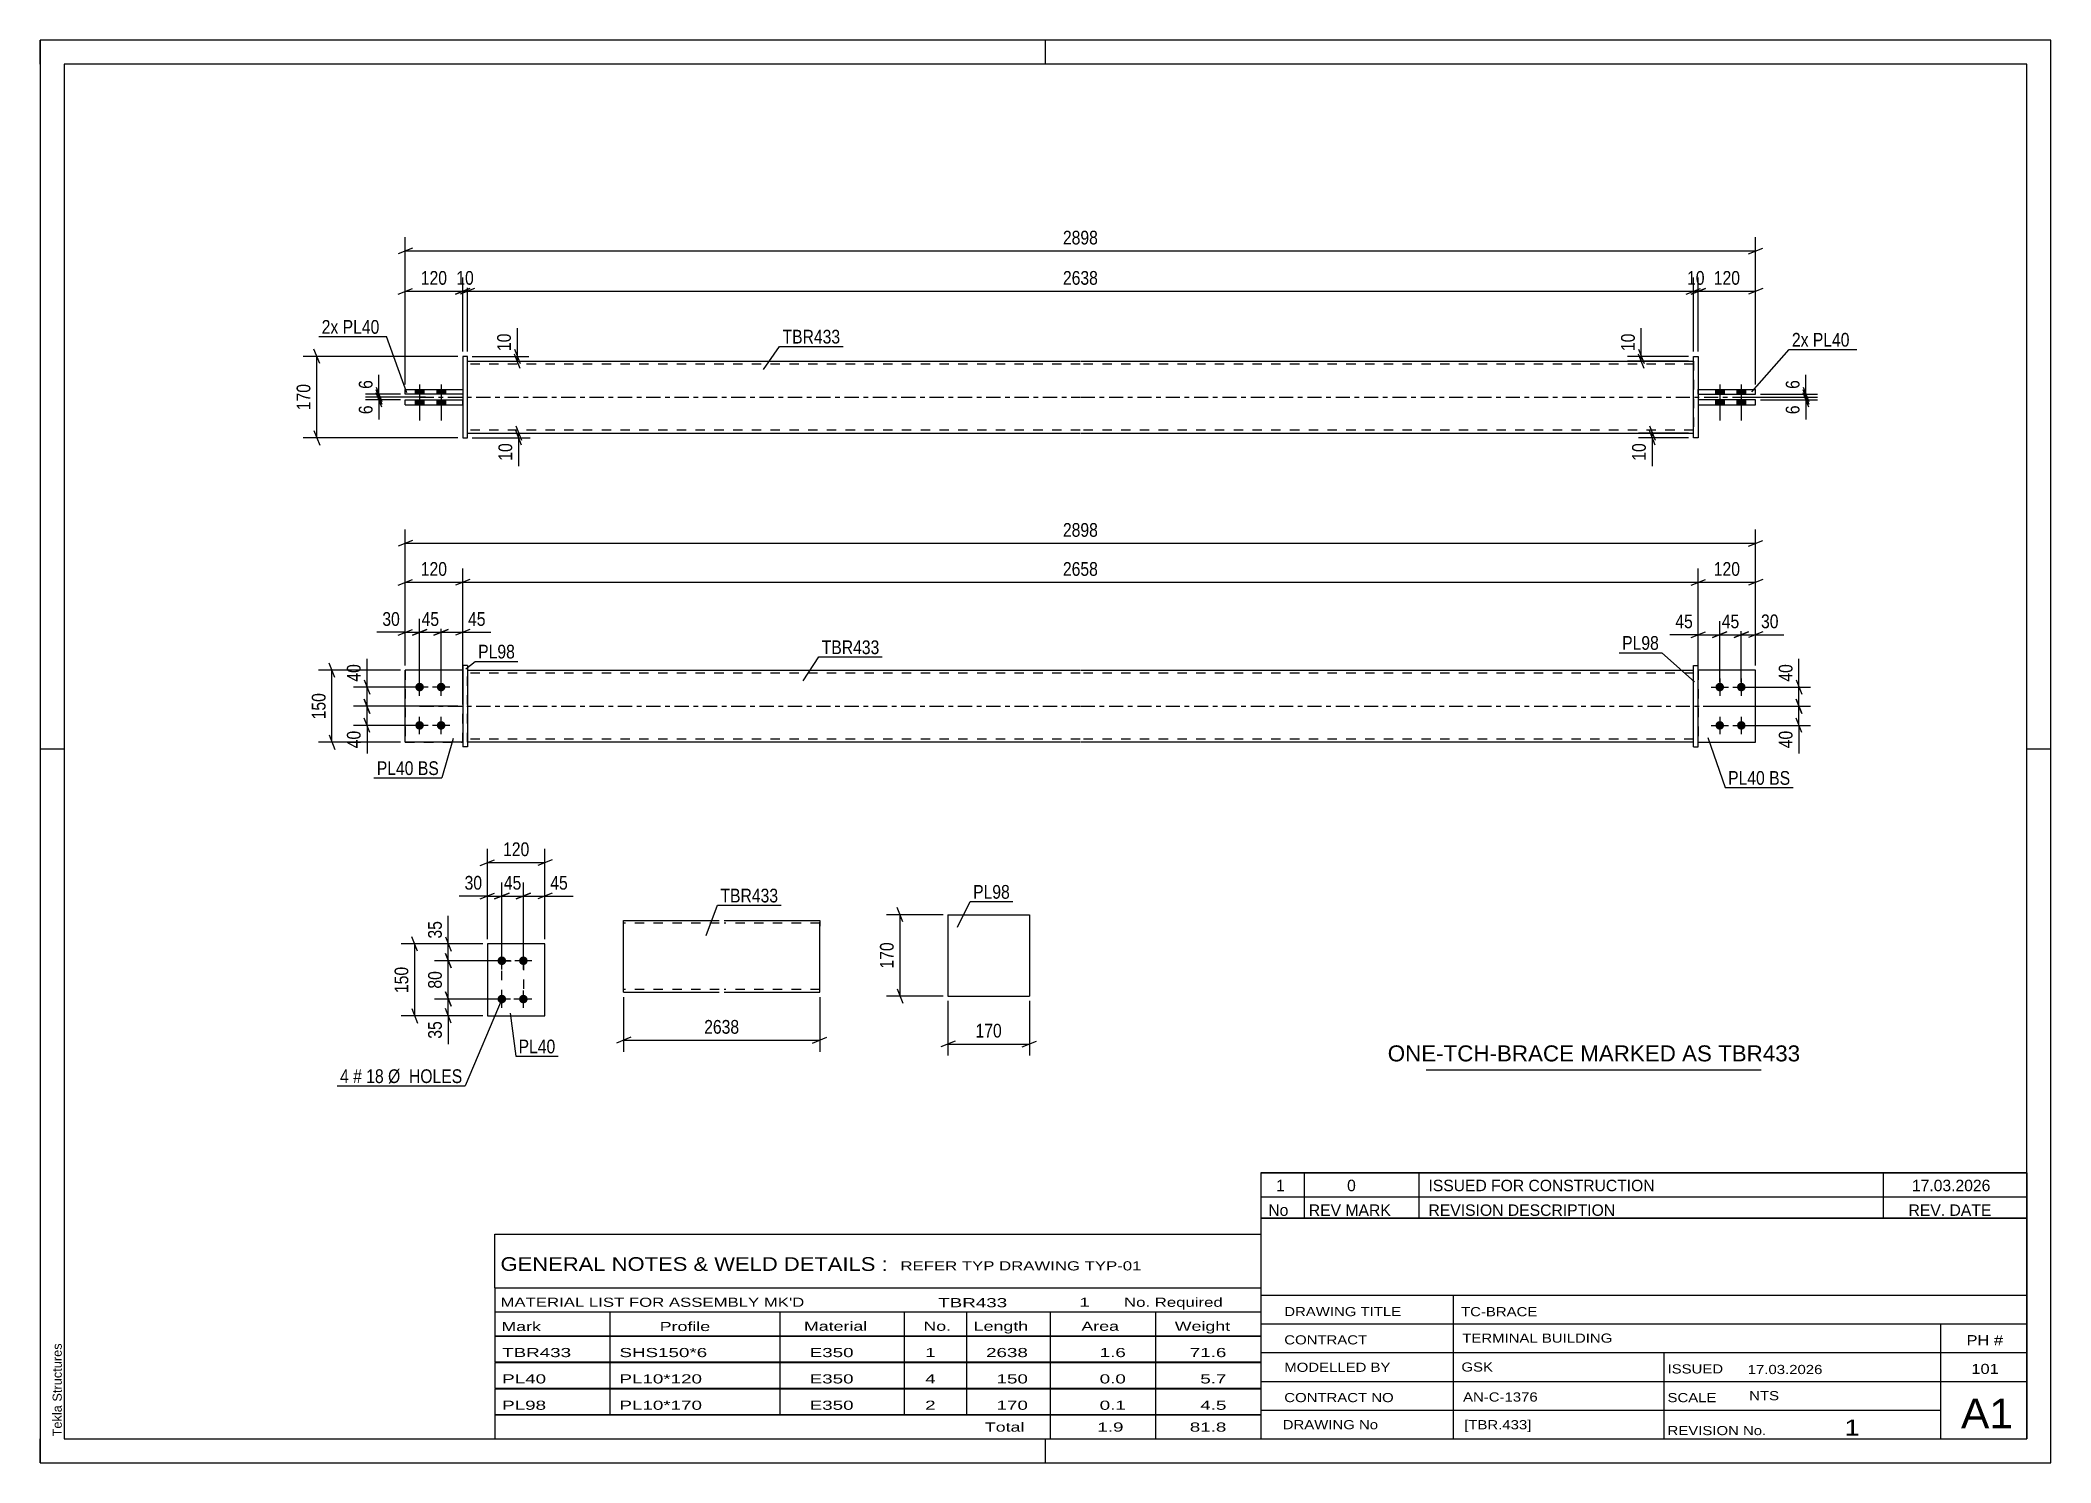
# Paper-space layout 'Layout1' of a CAD drawing. Header units: millimetres. Extents: x 0 to 420, y 0 to 297.
# The model-space entities are those that its viewports show. They can reach past a viewport. Long polylines and large blocks are cut down to what shows.
import ezdxf

# ---------------------------------------------------------------- set-up
doc = ezdxf.new("R2010")
doc.units = ezdxf.units.MM
doc.linetypes.add('DXK_LINE_DOT2', pattern=[3.9198, 1.9599, -1.9599])
doc.linetypes.add('DXK_LINE_DOT3', pattern=[5.9187, 2.979, -0.9799, 0.9799, -0.9799])
doc.layers.add('Viewport layer', color=7, linetype='Continuous', plot=False)
doc.styles.add('Arial', font='ARIAL.TTF', dxfattribs={"height": 0.2})
doc.styles.add('Arial Narrow', font='ARIALN.TTF', dxfattribs={"height": 0.2})

# ---------------------------------------------------------------- blocks, each defined once
blk = doc.blocks.new('Unknown-580574576-1163')
at = {"color": 5, "linetype": 'Continuous'}
for p, q in [((420, 297), (0, 297)), ((0, 297), (0, 0)), ((0, 292), (0, 297)), ((210, 292), (210, 297)), ((420, 0), (420, 297)), ((415, 292), (5, 292)), ((5, 292), (5, 5)), ((415, 5), (415, 292)), ((5, 149), (0, 149)), ((420, 149), (415, 149)), ((0, 0), (0, 5)), ((5, 5), (415, 5)), ((210, 0), (210, 5)), ((0, 0), (420, 0))]:
    blk.add_line(p, q, dxfattribs=at)
at = {"color": 174, "linetype": 'Continuous', "style": 'Arial'}
blk.add_text('Tekla Structures', height=1.9102, rotation=90, dxfattribs=at).set_placement((4.5, 5.5))
blk = doc.blocks.new('Part-580574576-1761 - 1733')
at = {"color": 2, "linetype": 'Continuous'}
for p, q in [((88.25, 165.45), (76.25, 165.45)), ((76.25, 150.45), (76.25, 165.45)), ((88.25, 150.45), (76.25, 150.45))]:
    blk.add_line(p, q, dxfattribs=at)
at = {"color": 7, "linetype": 'DXK_LINE_DOT2'}
blk.add_line((88.25, 150.45), (88.25, 165.45), dxfattribs=at)
blk = doc.blocks.new('Bolt-580574576-1735 - 1733')
at = {"linetype": 'Continuous'}
for points in [[(79.25, 161.05, -1), (79.25, 162.85, -1)], [(83.75, 161.05, -1), (83.75, 162.85, -1)], [(79.25, 153.05, -1), (79.25, 154.85, -1)], [(83.75, 153.05, -1), (83.75, 154.85, -1)]]:
    blk.add_hatch(color=1, dxfattribs=at).paths.add_polyline_path(points)
at = {"color": 1, "linetype": 'Continuous'}
for p, q in [((81.05, 161.95), (77.45, 161.95)), ((79.25, 160.15), (79.25, 163.75)), ((85.55, 161.95), (81.95, 161.95)), ((83.75, 160.15), (83.75, 163.75)), ((79.25, 152.15), (79.25, 155.75)), ((83.75, 152.15), (83.75, 155.75)), ((81.05, 153.95), (77.45, 153.95)), ((85.55, 153.95), (81.95, 153.95))]:
    blk.add_line(p, q, dxfattribs=at)
blk = doc.blocks.new('Bolt-580574576-1736 - 1733')
at = {"linetype": 'Continuous'}
for points in [[(350.85, 162.85, -1), (350.85, 161.05, -1)], [(355.35, 162.85, -1), (355.35, 161.05, -1)], [(350.85, 154.85, -1), (350.85, 153.05, -1)], [(355.35, 154.85, -1), (355.35, 153.05, -1)]]:
    blk.add_hatch(color=1, dxfattribs=at).paths.add_polyline_path(points)
at = {"color": 1, "linetype": 'Continuous'}
for p, q in [((349.05, 161.95), (352.65, 161.95)), ((350.85, 163.75), (350.85, 160.15)), ((353.55, 161.95), (357.15, 161.95)), ((355.35, 163.75), (355.35, 160.15)), ((350.85, 155.75), (350.85, 152.15)), ((355.35, 155.75), (355.35, 152.15)), ((349.05, 153.95), (352.65, 153.95)), ((353.55, 153.95), (357.15, 153.95))]:
    blk.add_line(p, q, dxfattribs=at)
blk = doc.blocks.new('Part-580574576-1741 - 1733')
at = {"color": 2, "linetype": 'Continuous'}
for p, q in [((89.25, 165.45), (217.25, 165.45)), ((217.35, 165.45), (345.35, 165.45)), ((217.25, 150.45), (89.25, 150.45)), ((345.35, 150.45), (217.35, 150.45))]:
    blk.add_line(p, q, dxfattribs=at)
at = {"color": 7, "linetype": 'DXK_LINE_DOT2'}
for p, q in [((89.25, 150.45), (89.25, 165.45)), ((217.25, 164.85), (89.25, 164.85)), ((345.35, 164.85), (217.35, 164.85)), ((345.35, 150.45), (345.35, 165.45)), ((217.25, 151.05), (89.25, 151.05)), ((345.35, 151.05), (217.35, 151.05))]:
    blk.add_line(p, q, dxfattribs=at)
at = {"color": 7, "linetype": 'DXK_LINE_DOT3'}
for p, q in [((79.25, 157.95), (217.25, 157.95)), ((217.35, 157.95), (355.35, 157.95))]:
    blk.add_line(p, q, dxfattribs=at)
blk = doc.blocks.new('Part-580574576-1756 - 1733')
at = {"color": 2, "linetype": 'Continuous'}
for p, q in [((89.25, 166.45), (88.25, 166.45)), ((88.25, 166.45), (88.25, 149.45)), ((89.25, 166.45), (89.25, 149.45)), ((89.25, 149.45), (88.25, 149.45))]:
    blk.add_line(p, q, dxfattribs=at)
blk = doc.blocks.new('Part-580574576-1766 - 1733')
at = {"color": 7, "linetype": 'DXK_LINE_DOT2'}
for p, q in [((88.25, 165.45), (76.25, 165.45)), ((76.25, 165.45), (76.25, 150.45)), ((88.25, 150.45), (88.25, 165.45)), ((76.25, 150.45), (88.25, 150.45))]:
    blk.add_line(p, q, dxfattribs=at)
blk = doc.blocks.new('Part-580574576-1771 - 1733')
at = {"color": 2, "linetype": 'Continuous'}
for p, q in [((345.35, 149.45), (345.35, 166.45)), ((345.35, 166.45), (346.35, 166.45)), ((346.35, 149.45), (346.35, 166.45)), ((345.35, 149.45), (346.35, 149.45))]:
    blk.add_line(p, q, dxfattribs=at)
blk = doc.blocks.new('Part-580574576-1796 - 1733')
at = {"color": 2, "linetype": 'Continuous'}
for p, q in [((358.35, 165.45), (346.35, 165.45)), ((358.35, 150.45), (358.35, 165.45)), ((346.35, 150.45), (358.35, 150.45))]:
    blk.add_line(p, q, dxfattribs=at)
at = {"color": 7, "linetype": 'DXK_LINE_DOT2'}
blk.add_line((346.35, 165.45), (346.35, 150.45), dxfattribs=at)
blk = doc.blocks.new('Part-580574576-1801 - 1733')
at = {"color": 7, "linetype": 'DXK_LINE_DOT2'}
for p, q in [((358.35, 165.45), (346.35, 165.45)), ((346.35, 165.45), (346.35, 150.45)), ((358.35, 150.45), (358.35, 165.45)), ((346.35, 150.45), (358.35, 150.45))]:
    blk.add_line(p, q, dxfattribs=at)
blk = doc.blocks.new('Part-580574576-1418 - 1390')
at = {"color": 2, "linetype": 'Continuous'}
for p, q in [((346.35, 224.09), (358.35, 224.09)), ((346.35, 223.09), (358.35, 223.09)), ((358.35, 223.09), (358.35, 224.09))]:
    blk.add_line(p, q, dxfattribs=at)
at = {"color": 7, "linetype": 'DXK_LINE_DOT2'}
blk.add_line((346.35, 223.09), (346.35, 224.09), dxfattribs=at)
blk = doc.blocks.new('Part-580574576-1440 - 1390')
at = {"color": 2, "linetype": 'Continuous'}
for p, q in [((89.25, 229.99), (217.25, 229.99)), ((217.35, 229.99), (345.35, 229.99)), ((89.25, 214.99), (217.25, 214.99)), ((217.35, 214.99), (345.35, 214.99))]:
    blk.add_line(p, q, dxfattribs=at)
at = {"color": 7, "linetype": 'DXK_LINE_DOT2'}
for p, q in [((89.25, 214.99), (89.25, 229.99)), ((217.25, 229.39), (89.25, 229.39)), ((345.35, 229.39), (217.35, 229.39)), ((345.35, 229.99), (345.35, 214.99)), ((217.25, 215.59), (89.25, 215.59)), ((345.35, 215.59), (217.35, 215.59))]:
    blk.add_line(p, q, dxfattribs=at)
at = {"color": 7, "linetype": 'DXK_LINE_DOT3'}
for p, q in [((79.25, 222.49), (217.25, 222.49)), ((217.35, 222.49), (355.35, 222.49))]:
    blk.add_line(p, q, dxfattribs=at)
blk = doc.blocks.new('Bolt-580574576-1424 - 1390')
at = {"linetype": 'Continuous'}
for points in [[(78.35, 223.09), (80.15, 223.09), (80.15, 224.09), (78.35, 224.09)], [(78.35, 223.09), (80.15, 223.09), (80.15, 224.09), (78.35, 224.09)], [(82.85, 223.09), (84.65, 223.09), (84.65, 224.09), (82.85, 224.09)], [(82.85, 223.09), (84.65, 223.09), (84.65, 224.09), (82.85, 224.09)], [(78.35, 220.89), (80.15, 220.89), (80.15, 221.89), (78.35, 221.89)], [(78.35, 220.89), (80.15, 220.89), (80.15, 221.89), (78.35, 221.89)], [(82.85, 220.89), (84.65, 220.89), (84.65, 221.89), (82.85, 221.89)], [(82.85, 220.89), (84.65, 220.89), (84.65, 221.89), (82.85, 221.89)]]:
    blk.add_hatch(color=1, dxfattribs=at).paths.add_polyline_path(points)
at = {"color": 1, "linetype": 'Continuous'}
for p, q in [((78.35, 224.09), (78.35, 223.09)), ((78.35, 224.09), (78.35, 223.09)), ((79.25, 225.09), (79.25, 217.59)), ((79.25, 225.09), (79.25, 217.59)), ((80.15, 224.09), (80.15, 223.09)), ((80.15, 224.09), (80.15, 223.09)), ((82.85, 224.09), (82.85, 223.09)), ((82.85, 224.09), (82.85, 223.09)), ((83.75, 225.09), (83.75, 217.59)), ((83.75, 225.09), (83.75, 217.59)), ((84.65, 224.09), (84.65, 223.09)), ((84.65, 224.09), (84.65, 223.09)), ((78.35, 221.89), (78.35, 220.89)), ((78.35, 221.89), (78.35, 220.89)), ((80.15, 221.89), (80.15, 220.89)), ((80.15, 221.89), (80.15, 220.89)), ((82.85, 221.89), (82.85, 220.89)), ((82.85, 221.89), (82.85, 220.89)), ((84.65, 221.89), (84.65, 220.89)), ((84.65, 221.89), (84.65, 220.89))]:
    blk.add_line(p, q, dxfattribs=at)
blk = doc.blocks.new('Bolt-580574576-1425 - 1390')
at = {"linetype": 'Continuous'}
for points in [[(351.75, 224.09), (349.95, 224.09), (349.95, 223.09), (351.75, 223.09)], [(351.75, 224.09), (349.95, 224.09), (349.95, 223.09), (351.75, 223.09)], [(356.25, 224.09), (354.45, 224.09), (354.45, 223.09), (356.25, 223.09)], [(356.25, 224.09), (354.45, 224.09), (354.45, 223.09), (356.25, 223.09)], [(351.75, 221.89), (349.95, 221.89), (349.95, 220.89), (351.75, 220.89)], [(351.75, 221.89), (349.95, 221.89), (349.95, 220.89), (351.75, 220.89)], [(356.25, 221.89), (354.45, 221.89), (354.45, 220.89), (356.25, 220.89)], [(356.25, 221.89), (354.45, 221.89), (354.45, 220.89), (356.25, 220.89)]]:
    blk.add_hatch(color=1, dxfattribs=at).paths.add_polyline_path(points)
at = {"color": 1, "linetype": 'Continuous'}
for p, q in [((349.95, 224.09), (349.95, 223.09)), ((349.95, 224.09), (349.95, 223.09)), ((350.85, 225.09), (350.85, 217.59)), ((350.85, 225.09), (350.85, 217.59)), ((351.75, 224.09), (351.75, 223.09)), ((351.75, 224.09), (351.75, 223.09)), ((354.45, 224.09), (354.45, 223.09)), ((354.45, 224.09), (354.45, 223.09)), ((355.35, 225.09), (355.35, 217.59)), ((355.35, 225.09), (355.35, 217.59)), ((356.25, 224.09), (356.25, 223.09)), ((356.25, 224.09), (356.25, 223.09)), ((349.95, 221.89), (349.95, 220.89)), ((349.95, 221.89), (349.95, 220.89)), ((351.75, 221.89), (351.75, 220.89)), ((351.75, 221.89), (351.75, 220.89)), ((354.45, 221.89), (354.45, 220.89)), ((354.45, 221.89), (354.45, 220.89)), ((356.25, 221.89), (356.25, 220.89)), ((356.25, 221.89), (356.25, 220.89))]:
    blk.add_line(p, q, dxfattribs=at)
blk = doc.blocks.new('Part-580574576-1445 - 1390')
at = {"color": 2, "linetype": 'Continuous'}
for p, q in [((358.35, 221.89), (346.35, 221.89)), ((346.35, 220.89), (358.35, 220.89)), ((358.35, 220.89), (358.35, 221.89))]:
    blk.add_line(p, q, dxfattribs=at)
at = {"color": 7, "linetype": 'DXK_LINE_DOT2'}
blk.add_line((346.35, 221.89), (346.35, 220.89), dxfattribs=at)
blk = doc.blocks.new('Part-580574576-1446 - 1390')
at = {"color": 2, "linetype": 'Continuous'}
for p, q in [((345.35, 213.99), (345.35, 230.99)), ((345.35, 230.99), (346.35, 230.99)), ((346.35, 230.99), (346.35, 213.99)), ((346.35, 213.99), (345.35, 213.99))]:
    blk.add_line(p, q, dxfattribs=at)
blk = doc.blocks.new('Part-580574576-1451 - 1390')
at = {"color": 2, "linetype": 'Continuous'}
for p, q in [((76.25, 224.09), (88.25, 224.09)), ((76.25, 223.09), (76.25, 224.09)), ((88.25, 223.09), (76.25, 223.09))]:
    blk.add_line(p, q, dxfattribs=at)
at = {"color": 7, "linetype": 'DXK_LINE_DOT2'}
blk.add_line((88.25, 224.09), (88.25, 223.09), dxfattribs=at)
blk = doc.blocks.new('Part-580574576-1456 - 1390')
at = {"color": 2, "linetype": 'Continuous'}
for p, q in [((76.25, 220.89), (76.25, 221.89)), ((76.25, 221.89), (88.25, 221.89)), ((76.25, 220.89), (88.25, 220.89))]:
    blk.add_line(p, q, dxfattribs=at)
at = {"color": 7, "linetype": 'DXK_LINE_DOT2'}
blk.add_line((88.25, 220.89), (88.25, 221.89), dxfattribs=at)
blk = doc.blocks.new('Part-580574576-1457 - 1390')
at = {"color": 2, "linetype": 'Continuous'}
for p, q in [((89.25, 230.99), (88.25, 230.99)), ((88.25, 230.99), (88.25, 213.99)), ((89.25, 213.99), (89.25, 230.99)), ((88.25, 213.99), (89.25, 213.99))]:
    blk.add_line(p, q, dxfattribs=at)
blk = doc.blocks.new('Part-580574576-2157 - 2117')
at = {"color": 2, "linetype": 'Continuous'}
for p, q in [((105.43, 108.31), (93.43, 108.31)), ((93.43, 108.31), (93.43, 93.31)), ((105.43, 93.31), (105.43, 108.31)), ((93.43, 93.31), (105.43, 93.31))]:
    blk.add_line(p, q, dxfattribs=at)
blk = doc.blocks.new('Bolt-580574576-2152 - 2117')
at = {"linetype": 'Continuous'}
for points in [[(96.43, 103.91, -1), (96.43, 105.71, -1)], [(100.93, 103.91, -1), (100.93, 105.71, -1)], [(96.43, 95.91, -1), (96.43, 97.71, -1)], [(100.93, 95.91, -1), (100.93, 97.71, -1)]]:
    blk.add_hatch(color=1, dxfattribs=at).paths.add_polyline_path(points)
at = {"color": 1, "linetype": 'Continuous'}
for p, q in [((96.43, 103.01), (96.43, 106.61)), ((100.93, 103.01), (100.93, 106.61)), ((98.23, 104.81), (94.63, 104.81)), ((102.73, 104.81), (99.13, 104.81)), ((98.23, 96.81), (94.63, 96.81)), ((96.43, 95.01), (96.43, 98.61)), ((102.73, 96.81), (99.13, 96.81)), ((100.93, 95.01), (100.93, 98.61))]:
    blk.add_line(p, q, dxfattribs=at)
blk = doc.blocks.new('Part-580574576-2288 - 2282')
at = {"color": 2, "linetype": 'Continuous'}
for p, q in [((189.63, 114.43), (189.63, 97.43)), ((189.63, 114.43), (206.63, 114.43)), ((206.63, 114.43), (206.63, 97.43)), ((189.63, 97.43), (206.63, 97.43))]:
    blk.add_line(p, q, dxfattribs=at)
blk = doc.blocks.new('Part-580574576-2314 - 2307')
at = {"color": 2, "linetype": 'Continuous'}
for p, q in [((121.85, 98.32), (121.85, 113.23)), ((121.85, 113.23), (141.85, 113.23)), ((142.85, 113.23), (162.85, 113.23)), ((162.85, 113.23), (162.85, 113.14)), ((162.85, 113.14), (162.85, 112.03)), ((162.85, 98.23), (162.85, 112.03)), ((121.85, 98.23), (121.85, 98.32)), ((121.85, 98.23), (141.85, 98.23)), ((142.85, 98.23), (162.85, 98.23))]:
    blk.add_line(p, q, dxfattribs=at)
at = {"color": 7, "linetype": 'DXK_LINE_DOT2'}
for p, q in [((141.85, 112.63), (121.85, 112.63)), ((162.85, 112.63), (142.85, 112.63)), ((162.85, 112.03), (162.85, 112.88)), ((121.85, 98.83), (121.85, 98.88)), ((141.85, 98.83), (121.85, 98.83)), ((162.85, 98.83), (142.85, 98.83)), ((162.85, 98.83), (162.85, 98.88))]:
    blk.add_line(p, q, dxfattribs=at)
blk = doc.blocks.new('Rectangle-580574576-2267 - 2117')
at = {"color": 1, "linetype": 'DXK_LINE_DOT2'}
blk.add_lwpolyline([(96.43, 104.81), (100.93, 104.81), (100.93, 96.81), (96.43, 96.81), (96.43, 104.81)], close=True, dxfattribs=at)
blk = doc.blocks.new('StraightDimension-580574576-1850 - 1733')
at = {"color": 7, "linetype": 'Continuous'}
for p, q in [((76.25, 166.45), (76.25, 194.83)), ((358.35, 166.45), (358.35, 194.83)), ((77.75, 192.58), (74.75, 191.38)), ((76.25, 191.98), (358.35, 191.98)), ((356.85, 191.38), (359.85, 192.58))]:
    blk.add_line(p, q, dxfattribs=at)
at = {"color": 0}
blk.add_wipeout([(221.55, 192.73), (221.55, 196.93), (213.04, 196.93), (213.04, 192.73)], dxfattribs=at)
at = {"color": 3, "style": 'Arial Narrow'}
blk.add_text('2898', height=2.863, dxfattribs=at).set_placement((213.64, 193.33))
blk = doc.blocks.new('StraightDimension-580574576-1879 - 1733')
at = {"color": 7, "linetype": 'Continuous'}
for p, q in [((356.35, 161.95), (369.79, 161.95)), ((366.79, 163.45), (367.99, 160.45)), ((367.39, 157.95), (367.39, 161.95)), ((347.35, 157.95), (369.79, 157.95)), ((367.99, 156.45), (366.79, 159.45))]:
    blk.add_line(p, q, dxfattribs=at)
at = {"color": 0}
blk.add_wipeout([(366.64, 167.34), (362.44, 167.34), (362.44, 162.48), (366.64, 162.48)], dxfattribs=at)
at = {"color": 7, "linetype": 'Continuous'}
blk.add_line((367.39, 161.95), (367.39, 167.86), dxfattribs=at)
blk.add_line((367.39, 161.95), (367.39, 167.86), dxfattribs=at)
at = {"color": 3, "style": 'Arial Narrow'}
blk.add_text('40', height=2.863, rotation=90.0002, dxfattribs=at).set_placement((366.04, 163.08))
blk = doc.blocks.new('StraightDimension-580574576-1994 - 1733')
at = {"color": 7, "linetype": 'Continuous'}
for p, q in [((87.25, 157.95), (65.43, 157.95)), ((67.68, 159.45), (68.88, 156.45)), ((68.88, 152.45), (67.68, 155.45)), ((68.28, 153.95), (68.28, 157.95)), ((78.25, 153.95), (65.43, 153.95))]:
    blk.add_line(p, q, dxfattribs=at)
at = {"color": 0}
blk.add_wipeout([(67.53, 153.43), (63.33, 153.43), (63.33, 148.57), (67.53, 148.57)], dxfattribs=at)
at = {"color": 7, "linetype": 'Continuous'}
blk.add_line((68.28, 153.95), (68.28, 148.05), dxfattribs=at)
blk.add_line((68.28, 153.95), (68.28, 148.05), dxfattribs=at)
at = {"color": 3, "style": 'Arial Narrow'}
blk.add_text('40', height=2.863, rotation=90.0002, dxfattribs=at).set_placement((66.93, 149.17))
blk = doc.blocks.new('StraightDimension-580574576-1804 - 1733')
at = {"color": 7, "linetype": 'Continuous'}
for p, q in [((353.85, 172.29), (356.85, 173.49)), ((355.35, 162.95), (355.35, 175.74)), ((355.35, 172.89), (358.35, 172.89)), ((359.85, 173.49), (356.85, 172.29)), ((358.35, 166.45), (358.35, 175.74))]:
    blk.add_line(p, q, dxfattribs=at)
at = {"color": 0}
blk.add_wipeout([(363.73, 173.64), (363.73, 177.84), (358.87, 177.84), (358.87, 173.64)], dxfattribs=at)
at = {"color": 7, "linetype": 'Continuous'}
blk.add_line((358.35, 172.89), (364.25, 172.89), dxfattribs=at)
blk.add_line((358.35, 172.89), (364.25, 172.89), dxfattribs=at)
at = {"color": 3, "style": 'Arial Narrow'}
blk.add_text('30', height=2.863, dxfattribs=at).set_placement((359.47, 174.24))
blk = doc.blocks.new('StraightDimension-580574576-1820 - 1733')
at = {"color": 7, "linetype": 'Continuous'}
for p, q in [((349.35, 172.29), (352.35, 173.49)), ((350.85, 162.95), (350.85, 175.74)), ((350.85, 172.89), (355.35, 172.89)), ((356.85, 173.49), (353.85, 172.29)), ((355.35, 162.95), (355.35, 175.74))]:
    blk.add_line(p, q, dxfattribs=at)
at = {"color": 0}
blk.add_wipeout([(355.52, 173.64), (355.52, 177.84), (350.67, 177.84), (350.67, 173.64)], dxfattribs=at)
at = {"color": 3, "style": 'Arial Narrow'}
blk.add_text('45', height=2.863, dxfattribs=at).set_placement((351.27, 174.24))
blk = doc.blocks.new('StraightDimension-580574576-1833 - 1733')
at = {"color": 7, "linetype": 'Continuous'}
for p, q in [((344.85, 172.29), (347.85, 173.49)), ((346.35, 166.45), (346.35, 175.74)), ((346.35, 172.89), (350.85, 172.89)), ((352.35, 173.49), (349.35, 172.29)), ((350.85, 162.95), (350.85, 175.74))]:
    blk.add_line(p, q, dxfattribs=at)
at = {"color": 0}
blk.add_wipeout([(345.82, 173.64), (345.82, 177.84), (340.97, 177.84), (340.97, 173.64)], dxfattribs=at)
at = {"color": 7, "linetype": 'Continuous'}
blk.add_line((346.35, 172.89), (340.44, 172.89), dxfattribs=at)
blk.add_line((346.35, 172.89), (340.44, 172.89), dxfattribs=at)
at = {"color": 3, "style": 'Arial Narrow'}
blk.add_text('45', height=2.863, dxfattribs=at).set_placement((341.57, 174.24))
blk = doc.blocks.new('StraightDimension-580574576-1870 - 1733')
at = {"color": 7, "linetype": 'Continuous'}
for p, q in [((347.35, 157.95), (369.79, 157.95)), ((366.79, 159.45), (367.99, 156.45)), ((367.99, 152.45), (366.79, 155.45)), ((367.39, 153.95), (367.39, 157.95)), ((356.35, 153.95), (369.79, 153.95))]:
    blk.add_line(p, q, dxfattribs=at)
at = {"color": 0}
blk.add_wipeout([(366.64, 153.43), (362.44, 153.43), (362.44, 148.57), (366.64, 148.57)], dxfattribs=at)
at = {"color": 7, "linetype": 'Continuous'}
blk.add_line((367.39, 153.95), (367.39, 148.05), dxfattribs=at)
blk.add_line((367.39, 153.95), (367.39, 148.05), dxfattribs=at)
at = {"color": 3, "style": 'Arial Narrow'}
blk.add_text('40', height=2.863, rotation=90.0002, dxfattribs=at).set_placement((366.04, 149.17))
blk = doc.blocks.new('StraightDimension-580574576-1889 - 1733')
at = {"color": 7, "linetype": 'Continuous'}
for p, q in [((346.35, 166.45), (346.35, 186.68)), ((358.35, 166.45), (358.35, 186.68)), ((344.85, 183.23), (347.85, 184.43)), ((346.35, 183.83), (358.35, 183.83)), ((359.85, 184.43), (356.85, 183.23))]:
    blk.add_line(p, q, dxfattribs=at)
at = {"color": 0}
blk.add_wipeout([(355.69, 184.58), (355.69, 188.78), (349, 188.78), (349, 184.58)], dxfattribs=at)
at = {"color": 3, "style": 'Arial Narrow'}
blk.add_text('120', height=2.863, dxfattribs=at).set_placement((349.6, 185.18))
blk = doc.blocks.new('StraightDimension-580574576-1908 - 1733')
at = {"color": 7, "linetype": 'Continuous'}
for p, q in [((88.25, 158.95), (88.25, 186.68)), ((346.35, 166.45), (346.35, 186.68)), ((89.75, 184.43), (86.75, 183.23)), ((88.25, 183.83), (346.35, 183.83)), ((344.85, 183.23), (347.85, 184.43))]:
    blk.add_line(p, q, dxfattribs=at)
at = {"color": 0}
blk.add_wipeout([(221.55, 184.58), (221.55, 188.78), (213.04, 188.78), (213.04, 184.58)], dxfattribs=at)
at = {"color": 3, "style": 'Arial Narrow'}
blk.add_text('2658', height=2.863, dxfattribs=at).set_placement((213.64, 185.18))
blk = doc.blocks.new('StraightDimension-580574576-1923 - 1733')
at = {"color": 7, "linetype": 'Continuous'}
for p, q in [((76.25, 166.45), (76.25, 186.68)), ((88.25, 158.95), (88.25, 186.68)), ((74.75, 183.23), (77.75, 184.43)), ((76.25, 183.83), (88.25, 183.83)), ((89.75, 184.43), (86.75, 183.23))]:
    blk.add_line(p, q, dxfattribs=at)
at = {"color": 0}
blk.add_wipeout([(85.59, 184.58), (85.59, 188.78), (78.9, 188.78), (78.9, 184.58)], dxfattribs=at)
at = {"color": 3, "style": 'Arial Narrow'}
blk.add_text('120', height=2.863, dxfattribs=at).set_placement((79.5, 185.18))
blk = doc.blocks.new('StraightDimension-580574576-1939 - 1733')
at = {"color": 7, "linetype": 'Continuous'}
for p, q in [((82.25, 172.78), (85.25, 173.98)), ((83.75, 162.95), (83.75, 176.23)), ((83.75, 173.38), (88.25, 173.38)), ((89.75, 173.98), (86.75, 172.78)), ((88.25, 166.45), (88.25, 176.23))]:
    blk.add_line(p, q, dxfattribs=at)
at = {"color": 0}
blk.add_wipeout([(93.63, 174.13), (93.63, 178.33), (88.77, 178.33), (88.77, 174.13)], dxfattribs=at)
at = {"color": 7, "linetype": 'Continuous'}
blk.add_line((88.25, 173.38), (94.15, 173.38), dxfattribs=at)
blk.add_line((88.25, 173.38), (94.15, 173.38), dxfattribs=at)
at = {"color": 3, "style": 'Arial Narrow'}
blk.add_text('45', height=2.863, dxfattribs=at).set_placement((89.37, 174.73))
blk = doc.blocks.new('StraightDimension-580574576-1955 - 1733')
at = {"color": 7, "linetype": 'Continuous'}
for p, q in [((77.75, 172.78), (80.75, 173.98)), ((79.25, 162.95), (79.25, 176.23)), ((79.25, 173.38), (83.75, 173.38)), ((85.25, 173.98), (82.25, 172.78)), ((83.75, 162.95), (83.75, 176.23))]:
    blk.add_line(p, q, dxfattribs=at)
at = {"color": 0}
blk.add_wipeout([(83.92, 174.13), (83.92, 178.33), (79.07, 178.33), (79.07, 174.13)], dxfattribs=at)
at = {"color": 3, "style": 'Arial Narrow'}
blk.add_text('45', height=2.863, dxfattribs=at).set_placement((79.67, 174.73))
blk = doc.blocks.new('StraightDimension-580574576-1968 - 1733')
at = {"color": 7, "linetype": 'Continuous'}
for p, q in [((74.75, 172.78), (77.75, 173.98)), ((76.25, 166.45), (76.25, 176.23)), ((76.25, 173.38), (79.25, 173.38)), ((80.75, 173.98), (77.75, 172.78)), ((79.25, 162.95), (79.25, 176.23))]:
    blk.add_line(p, q, dxfattribs=at)
at = {"color": 0}
blk.add_wipeout([(75.72, 174.13), (75.72, 178.33), (70.87, 178.33), (70.87, 174.13)], dxfattribs=at)
at = {"color": 7, "linetype": 'Continuous'}
blk.add_line((76.25, 173.38), (70.34, 173.38), dxfattribs=at)
blk.add_line((76.25, 173.38), (70.34, 173.38), dxfattribs=at)
at = {"color": 3, "style": 'Arial Narrow'}
blk.add_text('30', height=2.863, dxfattribs=at).set_placement((71.47, 174.73))
blk = doc.blocks.new('StraightDimension-580574576-1985 - 1733')
at = {"color": 7, "linetype": 'Continuous'}
for p, q in [((78.25, 161.95), (65.43, 161.95)), ((67.68, 163.45), (68.88, 160.45)), ((68.28, 157.95), (68.28, 161.95)), ((87.25, 157.95), (65.43, 157.95)), ((68.88, 156.45), (67.68, 159.45))]:
    blk.add_line(p, q, dxfattribs=at)
at = {"color": 0}
blk.add_wipeout([(67.53, 167.34), (63.33, 167.34), (63.33, 162.48), (67.53, 162.48)], dxfattribs=at)
at = {"color": 7, "linetype": 'Continuous'}
blk.add_line((68.28, 161.95), (68.28, 167.86), dxfattribs=at)
blk.add_line((68.28, 161.95), (68.28, 167.86), dxfattribs=at)
at = {"color": 3, "style": 'Arial Narrow'}
blk.add_text('40', height=2.863, rotation=90.0002, dxfattribs=at).set_placement((66.93, 163.08))
blk = doc.blocks.new('StraightDimension-580574576-2004 - 1733')
at = {"color": 7, "linetype": 'Continuous'}
for p, q in [((75.25, 165.45), (58.1, 165.45)), ((61.55, 163.95), (60.35, 166.95)), ((60.95, 150.45), (60.95, 165.45)), ((60.35, 151.95), (61.55, 148.95)), ((75.25, 150.45), (58.1, 150.45))]:
    blk.add_line(p, q, dxfattribs=at)
at = {"color": 0}
blk.add_wipeout([(60.2, 161.3), (56, 161.3), (56, 154.61), (60.2, 154.61)], dxfattribs=at)
at = {"color": 3, "style": 'Arial Narrow'}
blk.add_text('150', height=2.863, rotation=90.0002, dxfattribs=at).set_placement((59.6, 155.21))
blk = doc.blocks.new('StraightDimension-580574576-1645 - 1390')
at = {"color": 7, "linetype": 'Continuous'}
for p, q in [((359.35, 223.09), (371.25, 223.09)), ((368.25, 224.59), (369.45, 221.59)), ((369.45, 220.99), (368.25, 223.99)), ((368.85, 222.49), (368.85, 223.09)), ((354.1, 222.49), (371.25, 222.49))]:
    blk.add_line(p, q, dxfattribs=at)
at = {"color": 0}
blk.add_wipeout([(368.1, 226.64), (363.9, 226.64), (363.9, 223.61), (368.1, 223.61)], dxfattribs=at)
at = {"color": 7, "linetype": 'Continuous'}
blk.add_line((368.85, 223.09), (368.85, 227.17), dxfattribs=at)
blk.add_line((368.85, 223.09), (368.85, 227.17), dxfattribs=at)
at = {"color": 3, "style": 'Arial Narrow'}
blk.add_text('6', height=2.86, rotation=90.0002, dxfattribs=at).set_placement((367.5, 224.21))
blk = doc.blocks.new('StraightDimension-580574576-1665 - 1390')
at = {"color": 7, "linetype": 'Continuous'}
for p, q in [((58.38, 229.49), (57.18, 232.49)), ((87.25, 230.99), (54.93, 230.99)), ((57.78, 213.99), (57.78, 230.99)), ((57.18, 215.49), (58.38, 212.49)), ((87.25, 213.99), (54.93, 213.99))]:
    blk.add_line(p, q, dxfattribs=at)
at = {"color": 0}
blk.add_wipeout([(57.03, 225.83), (52.83, 225.83), (52.83, 219.15), (57.03, 219.15)], dxfattribs=at)
at = {"color": 3, "style": 'Arial Narrow'}
blk.add_text('170', height=2.863, rotation=90.0002, dxfattribs=at).set_placement((56.43, 219.75))
blk = doc.blocks.new('StraightDimension-580574576-1533 - 1390')
at = {"color": 7, "linetype": 'Continuous'}
for p, q in [((344.35, 214.99), (333.9, 214.99)), ((336.15, 216.49), (337.35, 213.49)), ((337.35, 212.49), (336.15, 215.49)), ((336.75, 213.99), (336.75, 214.99)), ((344.35, 213.99), (333.9, 213.99))]:
    blk.add_line(p, q, dxfattribs=at)
at = {"color": 0}
blk.add_wipeout([(336, 213.46), (331.8, 213.46), (331.8, 208.61), (336, 208.61)], dxfattribs=at)
at = {"color": 7, "linetype": 'Continuous'}
blk.add_line((336.75, 213.99), (336.75, 208.08), dxfattribs=at)
blk.add_line((336.75, 213.99), (336.75, 208.08), dxfattribs=at)
at = {"color": 3, "style": 'Arial Narrow'}
blk.add_text('10', height=2.863, rotation=90.0002, dxfattribs=at).set_placement((335.4, 209.21))
blk = doc.blocks.new('StraightDimension-580574576-1547 - 1390')
at = {"color": 7, "linetype": 'Continuous'}
for p, q in [((333.85, 232.49), (335.05, 229.49)), ((335.05, 228.49), (333.85, 231.49)), ((344.35, 230.99), (331.6, 230.99)), ((344.35, 229.99), (331.6, 229.99)), ((334.45, 229.99), (334.45, 230.99))]:
    blk.add_line(p, q, dxfattribs=at)
at = {"color": 0}
blk.add_wipeout([(333.7, 236.37), (329.5, 236.37), (329.5, 231.51), (333.7, 231.51)], dxfattribs=at)
at = {"color": 7, "linetype": 'Continuous'}
blk.add_line((334.45, 230.99), (334.45, 236.89), dxfattribs=at)
blk.add_line((334.45, 230.99), (334.45, 236.89), dxfattribs=at)
at = {"color": 3, "style": 'Arial Narrow'}
blk.add_text('10', height=2.863, rotation=90.0002, dxfattribs=at).set_placement((333.1, 232.11))
blk = doc.blocks.new('StraightDimension-580574576-1562 - 1390')
at = {"color": 7, "linetype": 'Continuous'}
for p, q in [((77.75, 253.61), (74.75, 252.41)), ((76.25, 225.09), (76.25, 255.86)), ((76.25, 253.01), (358.35, 253.01)), ((356.85, 252.41), (359.85, 253.61)), ((358.35, 225.09), (358.35, 255.86))]:
    blk.add_line(p, q, dxfattribs=at)
at = {"color": 0}
blk.add_wipeout([(221.55, 253.76), (221.55, 257.96), (213.04, 257.96), (213.04, 253.76)], dxfattribs=at)
at = {"color": 3, "style": 'Arial Narrow'}
blk.add_text('2898', height=2.863, dxfattribs=at).set_placement((213.64, 254.36))
blk = doc.blocks.new('StraightDimension-580574576-1573 - 1390')
at = {"color": 7, "linetype": 'Continuous'}
for p, q in [((343.85, 244), (346.85, 245.2)), ((347.85, 245.2), (344.85, 244)), ((345.35, 231.99), (345.35, 247.45)), ((345.35, 244.6), (346.35, 244.6)), ((346.35, 231.99), (346.35, 247.45))]:
    blk.add_line(p, q, dxfattribs=at)
at = {"color": 0}
blk.add_wipeout([(348.27, 245.35), (348.27, 249.55), (343.42, 249.55), (343.42, 245.35)], dxfattribs=at)
at = {"color": 3, "style": 'Arial Narrow'}
blk.add_text('10', height=2.863, dxfattribs=at).set_placement((344.02, 245.95))
blk = doc.blocks.new('StraightDimension-580574576-1583 - 1390')
at = {"color": 7, "linetype": 'Continuous'}
for p, q in [((90.75, 245.2), (87.75, 244)), ((89.25, 231.99), (89.25, 247.45)), ((89.25, 244.6), (345.35, 244.6)), ((343.85, 244), (346.85, 245.2)), ((345.35, 231.99), (345.35, 247.45))]:
    blk.add_line(p, q, dxfattribs=at)
at = {"color": 0}
blk.add_wipeout([(221.55, 245.35), (221.55, 249.55), (213.04, 249.55), (213.04, 245.35)], dxfattribs=at)
at = {"color": 3, "style": 'Arial Narrow'}
blk.add_text('2638', height=2.863, dxfattribs=at).set_placement((213.64, 245.95))
blk = doc.blocks.new('StraightDimension-580574576-1593 - 1390')
at = {"color": 7, "linetype": 'Continuous'}
for p, q in [((86.75, 244), (89.75, 245.2)), ((90.75, 245.2), (87.75, 244)), ((88.25, 231.99), (88.25, 247.45)), ((88.25, 244.6), (89.25, 244.6)), ((89.25, 231.99), (89.25, 247.45))]:
    blk.add_line(p, q, dxfattribs=at)
at = {"color": 0}
blk.add_wipeout([(91.17, 245.35), (91.17, 249.55), (86.32, 249.55), (86.32, 245.35)], dxfattribs=at)
at = {"color": 3, "style": 'Arial Narrow'}
blk.add_text('10', height=2.863, dxfattribs=at).set_placement((86.92, 245.95))
blk = doc.blocks.new('StraightDimension-580574576-1603 - 1390')
at = {"color": 7, "linetype": 'Continuous'}
for p, q in [((74.75, 244), (77.75, 245.2)), ((76.25, 225.09), (76.25, 247.45)), ((76.25, 244.6), (88.25, 244.6)), ((89.75, 245.2), (86.75, 244)), ((88.25, 231.99), (88.25, 247.45))]:
    blk.add_line(p, q, dxfattribs=at)
at = {"color": 0}
blk.add_wipeout([(85.59, 245.35), (85.59, 249.55), (78.9, 249.55), (78.9, 245.35)], dxfattribs=at)
at = {"color": 3, "style": 'Arial Narrow'}
blk.add_text('120', height=2.863, dxfattribs=at).set_placement((79.5, 245.95))
blk = doc.blocks.new('StraightDimension-580574576-1613 - 1390')
at = {"color": 7, "linetype": 'Continuous'}
for p, q in [((344.85, 244), (347.85, 245.2)), ((346.35, 231.99), (346.35, 247.45)), ((346.35, 244.6), (358.35, 244.6)), ((359.85, 245.2), (356.85, 244)), ((358.35, 225.09), (358.35, 247.45))]:
    blk.add_line(p, q, dxfattribs=at)
at = {"color": 0}
blk.add_wipeout([(355.69, 245.35), (355.69, 249.55), (349, 249.55), (349, 245.35)], dxfattribs=at)
at = {"color": 3, "style": 'Arial Narrow'}
blk.add_text('120', height=2.863, dxfattribs=at).set_placement((349.6, 245.95))
blk = doc.blocks.new('StraightDimension-580574576-1624 - 1390')
at = {"color": 7, "linetype": 'Continuous'}
for p, q in [((90.25, 214.99), (102.34, 214.99)), ((99.34, 216.49), (100.54, 213.49)), ((100.54, 212.49), (99.34, 215.49)), ((99.94, 213.99), (99.94, 214.99)), ((90.25, 213.99), (102.34, 213.99))]:
    blk.add_line(p, q, dxfattribs=at)
at = {"color": 0}
blk.add_wipeout([(99.19, 213.46), (94.99, 213.46), (94.99, 208.61), (99.19, 208.61)], dxfattribs=at)
at = {"color": 7, "linetype": 'Continuous'}
blk.add_line((99.94, 213.99), (99.94, 208.08), dxfattribs=at)
blk.add_line((99.94, 213.99), (99.94, 208.08), dxfattribs=at)
at = {"color": 3, "style": 'Arial Narrow'}
blk.add_text('10', height=2.863, rotation=90.0002, dxfattribs=at).set_placement((98.59, 209.21))
blk = doc.blocks.new('StraightDimension-580574576-1634 - 1390')
at = {"color": 7, "linetype": 'Continuous'}
for p, q in [((99.07, 232.49), (100.27, 229.49)), ((100.27, 228.49), (99.07, 231.49)), ((90.25, 230.99), (102.07, 230.99)), ((90.25, 229.99), (102.07, 229.99)), ((99.67, 229.99), (99.67, 230.99))]:
    blk.add_line(p, q, dxfattribs=at)
at = {"color": 0}
blk.add_wipeout([(98.92, 236.37), (94.72, 236.37), (94.72, 231.51), (98.92, 231.51)], dxfattribs=at)
at = {"color": 7, "linetype": 'Continuous'}
blk.add_line((99.67, 230.99), (99.67, 236.89), dxfattribs=at)
blk.add_line((99.67, 230.99), (99.67, 236.89), dxfattribs=at)
at = {"color": 3, "style": 'Arial Narrow'}
blk.add_text('10', height=2.863, rotation=90.0002, dxfattribs=at).set_placement((98.32, 232.11))
blk = doc.blocks.new('StraightDimension-580574576-1656 - 1390')
at = {"color": 7, "linetype": 'Continuous'}
for p, q in [((368.25, 223.99), (369.45, 220.99)), ((369.45, 220.39), (368.25, 223.39)), ((354.1, 222.49), (371.25, 222.49)), ((359.35, 221.89), (371.25, 221.89)), ((368.85, 221.89), (368.85, 222.49))]:
    blk.add_line(p, q, dxfattribs=at)
at = {"color": 0}
blk.add_wipeout([(368.1, 221.36), (363.9, 221.36), (363.9, 218.33), (368.1, 218.33)], dxfattribs=at)
at = {"color": 7, "linetype": 'Continuous'}
blk.add_line((368.85, 221.89), (368.85, 217.81), dxfattribs=at)
blk.add_line((368.85, 221.89), (368.85, 217.81), dxfattribs=at)
at = {"color": 3, "style": 'Arial Narrow'}
blk.add_text('6', height=2.86, rotation=90.0002, dxfattribs=at).set_placement((367.5, 218.93))
blk = doc.blocks.new('StraightDimension-580574576-1676 - 1390')
at = {"color": 7, "linetype": 'Continuous'}
for p, q in [((70.17, 223.99), (71.37, 220.99)), ((71.37, 220.39), (70.17, 223.39)), ((80.5, 222.49), (67.92, 222.49)), ((75.25, 221.89), (67.92, 221.89)), ((70.77, 221.89), (70.77, 222.49))]:
    blk.add_line(p, q, dxfattribs=at)
at = {"color": 0}
blk.add_wipeout([(70.02, 221.36), (65.82, 221.36), (65.82, 218.33), (70.02, 218.33)], dxfattribs=at)
at = {"color": 7, "linetype": 'Continuous'}
blk.add_line((70.77, 221.89), (70.77, 217.81), dxfattribs=at)
blk.add_line((70.77, 221.89), (70.77, 217.81), dxfattribs=at)
at = {"color": 3, "style": 'Arial Narrow'}
blk.add_text('6', height=2.86, rotation=90.0002, dxfattribs=at).set_placement((69.42, 218.93))
blk = doc.blocks.new('StraightDimension-580574576-1686 - 1390')
at = {"color": 7, "linetype": 'Continuous'}
for p, q in [((75.25, 223.09), (67.92, 223.09)), ((70.17, 224.59), (71.37, 221.59)), ((71.37, 220.99), (70.17, 223.99)), ((70.77, 222.49), (70.77, 223.09)), ((80.5, 222.49), (67.92, 222.49))]:
    blk.add_line(p, q, dxfattribs=at)
at = {"color": 0}
blk.add_wipeout([(70.02, 226.64), (65.82, 226.64), (65.82, 223.61), (70.02, 223.61)], dxfattribs=at)
at = {"color": 7, "linetype": 'Continuous'}
blk.add_line((70.77, 223.09), (70.77, 227.17), dxfattribs=at)
blk.add_line((70.77, 223.09), (70.77, 227.17), dxfattribs=at)
at = {"color": 3, "style": 'Arial Narrow'}
blk.add_text('6', height=2.86, rotation=90.0002, dxfattribs=at).set_placement((69.42, 224.21))
blk = doc.blocks.new('StraightDimension-580574576-2160 - 2117')
at = {"color": 7, "linetype": 'Continuous'}
for p, q in [((93.43, 109.31), (93.43, 128.16)), ((105.43, 109.31), (105.43, 128.16)), ((91.93, 124.71), (94.93, 125.91)), ((93.43, 125.31), (105.43, 125.31)), ((106.93, 125.91), (103.93, 124.71))]:
    blk.add_line(p, q, dxfattribs=at)
at = {"color": 0}
blk.add_wipeout([(102.77, 126.06), (102.77, 130.26), (96.09, 130.26), (96.09, 126.06)], dxfattribs=at)
at = {"color": 3, "style": 'Arial Narrow'}
blk.add_text('120', height=2.863, dxfattribs=at).set_placement((96.69, 126.66))
blk = doc.blocks.new('StraightDimension-580574576-2177 - 2117')
at = {"color": 7, "linetype": 'Continuous'}
for p, q in [((94.93, 117.71), (97.93, 118.91)), ((96.43, 105.81), (96.43, 121.16)), ((96.43, 118.31), (100.93, 118.31)), ((102.43, 118.91), (99.43, 117.71)), ((100.93, 105.81), (100.93, 121.16))]:
    blk.add_line(p, q, dxfattribs=at)
at = {"color": 0}
blk.add_wipeout([(101.11, 119.06), (101.11, 123.26), (96.25, 123.26), (96.25, 119.06)], dxfattribs=at)
at = {"color": 3, "style": 'Arial Narrow'}
blk.add_text('45', height=2.863, dxfattribs=at).set_placement((96.85, 119.66))
blk = doc.blocks.new('StraightDimension-580574576-2187 - 2117')
at = {"color": 7, "linetype": 'Continuous'}
for p, q in [((91.93, 117.71), (94.93, 118.91)), ((93.43, 109.31), (93.43, 121.16)), ((93.43, 118.31), (96.43, 118.31)), ((97.93, 118.91), (94.93, 117.71)), ((96.43, 105.81), (96.43, 121.16))]:
    blk.add_line(p, q, dxfattribs=at)
at = {"color": 0}
blk.add_wipeout([(92.9, 119.06), (92.9, 123.26), (88.05, 123.26), (88.05, 119.06)], dxfattribs=at)
at = {"color": 7, "linetype": 'Continuous'}
blk.add_line((93.43, 118.31), (87.52, 118.31), dxfattribs=at)
blk.add_line((93.43, 118.31), (87.52, 118.31), dxfattribs=at)
at = {"color": 3, "style": 'Arial Narrow'}
blk.add_text('30', height=2.863, dxfattribs=at).set_placement((88.65, 119.66))
blk = doc.blocks.new('StraightDimension-580574576-2200 - 2117')
at = {"color": 7, "linetype": 'Continuous'}
for p, q in [((99.43, 117.71), (102.43, 118.91)), ((100.93, 105.81), (100.93, 121.16)), ((100.93, 118.31), (105.43, 118.31)), ((106.93, 118.91), (103.93, 117.71)), ((105.43, 109.31), (105.43, 121.16))]:
    blk.add_line(p, q, dxfattribs=at)
at = {"color": 0}
blk.add_wipeout([(110.81, 119.06), (110.81, 123.26), (105.95, 123.26), (105.95, 119.06)], dxfattribs=at)
at = {"color": 7, "linetype": 'Continuous'}
blk.add_line((105.43, 118.31), (111.33, 118.31), dxfattribs=at)
blk.add_line((105.43, 118.31), (111.33, 118.31), dxfattribs=at)
at = {"color": 3, "style": 'Arial Narrow'}
blk.add_text('45', height=2.863, dxfattribs=at).set_placement((106.55, 119.66))
blk = doc.blocks.new('StraightDimension-580574576-2214 - 2117')
at = {"color": 7, "linetype": 'Continuous'}
for p, q in [((78.84, 106.81), (77.64, 109.81)), ((92.43, 108.31), (75.39, 108.31)), ((78.24, 93.31), (78.24, 108.31)), ((92.43, 93.31), (75.39, 93.31)), ((77.64, 94.81), (78.84, 91.81))]:
    blk.add_line(p, q, dxfattribs=at)
at = {"color": 0}
blk.add_wipeout([(77.49, 104.16), (73.29, 104.16), (73.29, 97.47), (77.49, 97.47)], dxfattribs=at)
at = {"color": 3, "style": 'Arial Narrow'}
blk.add_text('150', height=2.863, rotation=90.0002, dxfattribs=at).set_placement((76.89, 98.07))
blk = doc.blocks.new('StraightDimension-580574576-2231 - 2117')
at = {"color": 7, "linetype": 'Continuous'}
for p, q in [((95.43, 96.81), (82.39, 96.81)), ((84.64, 98.31), (85.84, 95.31)), ((85.24, 93.31), (85.24, 96.81)), ((92.43, 93.31), (82.39, 93.31)), ((85.84, 91.81), (84.64, 94.81))]:
    blk.add_line(p, q, dxfattribs=at)
at = {"color": 0}
blk.add_wipeout([(84.49, 92.79), (80.29, 92.79), (80.29, 87.93), (84.49, 87.93)], dxfattribs=at)
at = {"color": 7, "linetype": 'Continuous'}
blk.add_line((85.24, 93.31), (85.24, 87.41), dxfattribs=at)
blk.add_line((85.24, 93.31), (85.24, 87.41), dxfattribs=at)
at = {"color": 3, "style": 'Arial Narrow'}
blk.add_text('35', height=2.863, rotation=90.0002, dxfattribs=at).set_placement((83.89, 88.53))
blk = doc.blocks.new('StraightDimension-580574576-2244 - 2117')
at = {"color": 7, "linetype": 'Continuous'}
for p, q in [((84.64, 106.31), (85.84, 103.31)), ((95.43, 104.81), (82.39, 104.81)), ((85.24, 96.81), (85.24, 104.81)), ((95.43, 96.81), (82.39, 96.81)), ((85.84, 95.31), (84.64, 98.31))]:
    blk.add_line(p, q, dxfattribs=at)
at = {"color": 0}
blk.add_wipeout([(84.49, 103.24), (80.29, 103.24), (80.29, 98.39), (84.49, 98.39)], dxfattribs=at)
at = {"color": 3, "style": 'Arial Narrow'}
blk.add_text('80', height=2.863, rotation=90.0002, dxfattribs=at).set_placement((83.89, 98.99))
blk = doc.blocks.new('StraightDimension-580574576-2254 - 2117')
at = {"color": 7, "linetype": 'Continuous'}
for p, q in [((84.64, 109.81), (85.84, 106.81)), ((92.43, 108.31), (82.39, 108.31)), ((85.84, 103.31), (84.64, 106.31)), ((85.24, 104.81), (85.24, 108.31)), ((95.43, 104.81), (82.39, 104.81))]:
    blk.add_line(p, q, dxfattribs=at)
at = {"color": 0}
blk.add_wipeout([(84.49, 113.7), (80.29, 113.7), (80.29, 108.84), (84.49, 108.84)], dxfattribs=at)
at = {"color": 7, "linetype": 'Continuous'}
blk.add_line((85.24, 108.31), (85.24, 114.22), dxfattribs=at)
blk.add_line((85.24, 108.31), (85.24, 114.22), dxfattribs=at)
at = {"color": 3, "style": 'Arial Narrow'}
blk.add_text('35', height=2.863, rotation=90.0002, dxfattribs=at).set_placement((83.89, 109.44))
blk = doc.blocks.new('StraightDimension-580574576-2290 - 2282')
at = {"color": 7, "linetype": 'Continuous'}
for p, q in [((188.63, 114.43), (176.78, 114.43)), ((180.23, 112.93), (179.03, 115.93)), ((179.63, 97.43), (179.63, 114.43)), ((188.63, 97.43), (176.78, 97.43)), ((179.03, 98.93), (180.23, 95.93))]:
    blk.add_line(p, q, dxfattribs=at)
at = {"color": 0}
blk.add_wipeout([(178.88, 109.27), (174.68, 109.27), (174.68, 102.58), (178.88, 102.58)], dxfattribs=at)
at = {"color": 3, "style": 'Arial Narrow'}
blk.add_text('170', height=2.863, rotation=90.0002, dxfattribs=at).set_placement((178.28, 103.18))
blk = doc.blocks.new('StraightDimension-580574576-2299 - 2282')
at = {"color": 7, "linetype": 'Continuous'}
for p, q in [((189.63, 96.43), (189.63, 85.03)), ((206.63, 96.43), (206.63, 85.03)), ((191.13, 88.03), (188.13, 86.83)), ((189.63, 87.43), (206.63, 87.43)), ((205.13, 86.83), (208.13, 88.03))]:
    blk.add_line(p, q, dxfattribs=at)
at = {"color": 0}
blk.add_wipeout([(201.47, 88.18), (201.47, 92.38), (194.78, 92.38), (194.78, 88.18)], dxfattribs=at)
at = {"color": 3, "style": 'Arial Narrow'}
blk.add_text('170', height=2.863, dxfattribs=at).set_placement((195.38, 88.78))
blk = doc.blocks.new('StraightDimension-580574576-2317 - 2307')
at = {"color": 7, "linetype": 'Continuous'}
for p, q in [((121.85, 97.23), (121.85, 85.83)), ((162.85, 97.23), (162.85, 85.83)), ((123.35, 88.83), (120.35, 87.63)), ((121.85, 88.23), (162.85, 88.23)), ((161.35, 87.63), (164.35, 88.83))]:
    blk.add_line(p, q, dxfattribs=at)
at = {"color": 0}
blk.add_wipeout([(146.61, 88.98), (146.61, 93.18), (138.1, 93.18), (138.1, 88.98)], dxfattribs=at)
at = {"color": 3, "style": 'Arial Narrow'}
blk.add_text('2638', height=2.863, dxfattribs=at).set_placement((138.7, 89.58))
blk = doc.blocks.new('Unknown-580574576-3681')
at = {"color": 7, "linetype": 'Continuous'}
for p, q in [((255, 51.05), (255, 5)), ((255, 51.05), (415, 51.05)), ((415, 51), (415, 5)), ((255, 35), (415, 35)), ((295.14, 35), (295.14, 5)), ((255, 29), (415, 29)), ((397, 5.05), (397, 29.05)), ((255, 23), (415, 23)), ((339.14, 23), (339.14, 5)), ((255, 17), (415, 17)), ((255, 11), (397, 11)), ((255, 5), (415, 5))]:
    blk.add_line(p, q, dxfattribs=at)
at = {"color": 7, "style": 'Arial Narrow'}
for s, height, width, p in [('DRAWING TITLE', 1.9089, 1.425378, (259.88, 30.61)), ('TC-BRACE', 1.909, 1.425378, (296.81, 30.59)), ('CONTRACT', 1.909, 1.425378, (259.88, 24.71)), ('TERMINAL BUILDING', 1.9089, 1.425378, (297.06, 25.07)), ('MODELLED BY', 1.9089, 1.425378, (259.88, 18.98)), ('GSK', 1.909, 1.425378, (296.88, 19.04)), ('ISSUED', 1.909, 1.425378, (339.94, 18.64)), ('17.03.2026', 1.909, 1.425378, (356.69, 18.52)), ('CONTRACT NO', 1.9089, 1.425378, (259.88, 12.66)), ('AN-C-1376', 1.909, 1.425378, (297.23, 12.78)), ('SCALE', 1.909, 1.425378, (339.94, 12.65)), ('A1', 6.204, 1.25, (401.24, 7.2)), ('DRAWING No', 1.909, 1.425378, (259.56, 7)), ('[TBR.433]', 1.909, 1.425378, (297.46, 6.99)), ('1', 3.34, 1.5, (376.91, 5.68)), ('REVISION No.', 1.9089, 1.425378, (339.94, 5.77))]:
    blk.add_text(s, height=height, dxfattribs=dict(at, width=width)).set_placement(p)
at = {"color": 7, "linetype": 'Continuous', "style": 'Arial Narrow'}
for s, height, width, p in [('PH #', 2.1, 1.42538, (402.4, 24.55)), ('101', 2.1, 1.42538, (403.41, 18.55)), ('NTS', 1.909, 1.425378, (357, 13.05))]:
    blk.add_text(s, height=height, dxfattribs=dict(at, width=width)).set_placement(p)
blk = doc.blocks.new('Unknown-580574576-3682')
at = {"color": 7, "linetype": 'Continuous'}
for p, q in [((255, 60.55), (415, 60.55)), ((415, 60.55), (255, 60.55)), ((255, 60.55), (255, 55.55)), ((264, 60.55), (264, 55.55)), ((288, 60.55), (288, 55.55)), ((385, 60.55), (385, 55.55)), ((415, 60.55), (415, 55.55)), ((255, 55.55), (415, 55.55)), ((255, 55.55), (255, 51.05)), ((255, 55.55), (415, 55.55)), ((264, 55.55), (264, 51.05)), ((288, 55.55), (288, 51.05)), ((385, 55.55), (385, 51.05)), ((415, 55.55), (415, 51.05)), ((415, 51.05), (255, 51.05))]:
    blk.add_line(p, q, dxfattribs=at)
at = {"color": 7, "linetype": 'Continuous', "style": 'Arial Narrow'}
for s, height, width, p in [('1', 2.39, 1.196471, (258.16, 56.7)), ('0', 2.39, 1.196471, (273, 56.7)), ('ISSUED FOR CONSTRUCTION', 2.3861, 1.196471, (290, 56.7)), ('17.03.2026', 2.386, 1.196471, (391, 56.7)), ('No', 2.386, 1.2, (256.54, 51.55)), ('REV MARK', 2.386, 1.2, (265, 51.55)), ('REVISION DESCRIPTION', 2.3861, 1.2, (290, 51.55)), ('REV. DATE', 2.386, 1.2, (390.28, 51.55))]:
    blk.add_text(s, height=height, dxfattribs=dict(at, width=width)).set_placement(p)
blk = doc.blocks.new('Unknown-580574576-3683')
at = {"color": 7, "linetype": 'Continuous'}
for p, q in [((95, 47.75), (255, 47.75)), ((95, 36.5), (95, 47.75)), ((255, 47.75), (255, 36.5)), ((95, 36.5), (255, 36.5)), ((95, 36.5), (95, 31.5)), ((255, 36.5), (255, 31.5)), ((95, 31.5), (255, 31.5)), ((95, 31.5), (95, 26.5)), ((119, 31.5), (119, 26.5)), ((154.5, 31.5), (154.5, 26.5)), ((180.5, 31.5), (180.5, 26.5)), ((193.5, 31.5), (193.5, 26.5)), ((211, 31.5), (211, 26.5)), ((233, 31.5), (233, 26.5)), ((255, 31.5), (255, 26.5)), ((95, 26.5), (255, 26.5)), ((95, 26.45), (95, 21.05)), ((95, 26.45), (255, 26.45)), ((119, 26.5), (119, 21)), ((154.5, 26.5), (154.5, 21)), ((180.5, 26.5), (180.5, 21)), ((193.5, 26.5), (193.5, 21)), ((211, 26.5), (211, 21)), ((233, 26.5), (233, 21)), ((255, 26.45), (255, 21.05)), ((95, 21.05), (255, 21.05)), ((119, 21), (119, 15.5)), ((154.5, 21), (154.5, 15.5)), ((180.5, 21), (180.5, 15.5)), ((193.5, 21), (193.5, 15.5)), ((211, 21), (211, 15.5)), ((233, 21), (233, 15.5)), ((95, 20.95), (95, 15.55)), ((95, 20.95), (255, 20.95)), ((255, 20.95), (255, 15.55)), ((95, 15.55), (255, 15.55)), ((95, 15.45), (95, 10.05)), ((95, 15.45), (255, 15.45)), ((119, 15.5), (119, 10)), ((154.5, 15.5), (154.5, 10)), ((180.5, 15.5), (180.5, 10)), ((193.5, 15.5), (193.5, 10)), ((211, 15.5), (211, 10)), ((233, 15.5), (233, 10)), ((255, 15.45), (255, 10.05)), ((95, 10.05), (255, 10.05)), ((95, 10), (255, 10)), ((95, 10), (95, 5)), ((211, 10), (211, 5)), ((233, 10), (233, 5)), ((255, 10), (255, 5)), ((95, 5), (255, 5))]:
    blk.add_line(p, q, dxfattribs=at)
at = {"color": 7, "style": 'Arial Narrow'}
for s, height, width, p in [('GENERAL NOTES & WELD DETAILS :', 2.8633, 1.4, (96.15, 40.06)), ('REFER TYP DRAWING TYP-01', 1.9089, 1.6, (179.7, 40.16)), ("MATERIAL LIST FOR ASSEMBLY MK'D", 1.9089, 1.6, (96.15, 32.56)), ('TBR433', 1.909, 1.794707, (187.59, 32.47)), ('1', 1.91, 1.794707, (217.08, 32.56)), ('No. Required', 1.9089, 1.6, (226.41, 32.56)), ('Mark', 1.909, 1.7, (96.34, 27.5)), ('Profile', 1.909, 1.7, (129.41, 27.5)), ('Material', 1.909, 1.7, (159.54, 27.56)), ('No.', 1.909, 1.7, (184.5, 27.56)), ('Length', 1.909, 1.7, (195, 27.56)), ('Area', 1.909, 1.7, (217.5, 27.56)), ('Weight', 1.909, 1.7, (237, 27.56))]:
    blk.add_text(s, height=height, dxfattribs=dict(at, width=width)).set_placement(p)
at = {"color": 7, "linetype": 'Continuous', "style": 'Arial Narrow'}
for s, height, width, p in [('TBR433', 1.909, 1.794707, (96.5, 22.06)), ('SHS150*6', 1.909, 1.794707, (121, 22.06)), ('E350', 1.909, 1.794707, (160.74, 22.06)), ('1', 1.91, 1.794707, (184.86, 22.06)), ('2638', 1.909, 1.794707, (197.58, 22.06)), ('1.6', 1.909, 1.794707, (221.32, 22.06)), ('71.6', 1.909, 1.794707, (240.14, 22.06)), ('PL40', 1.909, 1.794707, (96.5, 16.56)), ('PL10*120', 1.909, 1.794707, (121, 16.56)), ('E350', 1.909, 1.794707, (160.74, 16.56)), ('4', 1.91, 1.794707, (184.86, 16.56)), ('150', 1.909, 1.794707, (199.77, 16.56)), ('0.0', 1.909, 1.794707, (221.32, 16.56)), ('5.7', 1.909, 1.794707, (242.33, 16.56)), ('PL98', 1.909, 1.794707, (96.5, 11.06)), ('PL10*170', 1.909, 1.794707, (121, 11.06)), ('E350', 1.909, 1.794707, (160.74, 11.06)), ('2', 1.91, 1.794707, (184.86, 11.06)), ('170', 1.909, 1.794707, (199.77, 11.06)), ('0.1', 1.909, 1.794707, (221.32, 11.06)), ('4.5', 1.909, 1.794707, (242.33, 11.06)), ('Total', 1.909, 1.7, (197.33, 6.5)), ('1.9', 1.909, 1.794707, (220.83, 6.5)), ('81.8', 1.909, 1.794707, (240.14, 6.5))]:
    blk.add_text(s, height=height, dxfattribs=dict(at, width=width)).set_placement(p)
blk = doc.blocks.new('Unknown-580574576-3684')
at = {"color": 7, "linetype": 'Continuous'}
blk.add_line((289.5, 82.05), (359.5, 82.05), dxfattribs=at)
at = {"color": 7, "style": 'Arial'}
blk.add_text('ONE-TCH-BRACE MARKED AS TBR433', height=3.3428, dxfattribs=at).set_placement((281.49, 83.8))
blk = doc.blocks.new('Mark-580574576-1737 - 1733')
at = {"color": 0}
blk.add_wipeout([(175.31, 168.83), (175.31, 171.83), (163.25, 171.83), (163.25, 168.83)], dxfattribs=at)
blk.add_wipeout([(175.31, 168.83), (175.31, 171.83), (163.25, 171.83), (163.25, 168.83)], dxfattribs=at)
at = {"color": 30, "linetype": 'Continuous'}
for p, q in [((159.36, 163.26), (162.65, 168.23)), ((162.65, 168.23), (175.91, 168.23))]:
    blk.add_line(p, q, dxfattribs=at)
at = {"color": 3, "style": 'Arial Narrow'}
blk.add_text('TBR433', height=2.863, dxfattribs=at).set_placement((163.25, 168.83))
blk = doc.blocks.new('Mark-580574576-1752 - 1733')
at = {"color": 0}
blk.add_wipeout([(99.16, 167.92), (99.16, 170.92), (91.49, 170.92), (91.49, 167.92)], dxfattribs=at)
blk.add_wipeout([(99.16, 167.92), (99.16, 170.92), (91.49, 170.92), (91.49, 167.92)], dxfattribs=at)
at = {"color": 30, "linetype": 'Continuous'}
for p, q in [((88.94, 165.76), (90.89, 167.32)), ((90.89, 167.32), (99.76, 167.32))]:
    blk.add_line(p, q, dxfattribs=at)
at = {"color": 3, "style": 'Arial Narrow'}
blk.add_text('PL98', height=2.863, dxfattribs=at).set_placement((91.49, 167.92))
blk = doc.blocks.new('Mark-580574576-1767 - 1733')
at = {"color": 0}
blk.add_wipeout([(338.14, 169.73), (338.14, 172.73), (330.46, 172.73), (330.46, 169.73)], dxfattribs=at)
blk.add_wipeout([(338.14, 169.73), (338.14, 172.73), (330.46, 172.73), (330.46, 169.73)], dxfattribs=at)
at = {"color": 30, "linetype": 'Continuous'}
for p in [(329.86, 169.13), (345.58, 163.03)]:
    blk.add_line(p, (338.74, 169.13), dxfattribs=at)
at = {"color": 3, "style": 'Arial Narrow'}
blk.add_text('PL98', height=2.863, dxfattribs=at).set_placement((330.46, 169.73))
blk = doc.blocks.new('MarkSet-580574576-2039 - 1733')
at = {"color": 0}
blk.add_wipeout([(77.99, 143.59), (77.99, 146.59), (70.31, 146.59), (70.31, 143.59)], dxfattribs=at)
blk.add_wipeout([(77.99, 143.59), (77.99, 146.59), (70.31, 146.59), (70.31, 143.59)], dxfattribs=at)
blk.add_wipeout([(83.27, 143.59), (83.27, 146.59), (78.89, 146.59), (78.89, 143.59)], dxfattribs=at)
blk.add_wipeout([(83.27, 143.59), (83.27, 146.59), (78.89, 146.59), (78.89, 143.59)], dxfattribs=at)
at = {"color": 30, "linetype": 'Continuous'}
for p in [(86.29, 151.23), (69.71, 142.99)]:
    blk.add_line(p, (83.87, 142.99), dxfattribs=at)
at = {"color": 3, "style": 'Arial Narrow'}
for s, p in [('PL40', (70.31, 143.59)), ('BS', (78.89, 143.59))]:
    blk.add_text(s, height=2.863, dxfattribs=at).set_placement(p)
blk = doc.blocks.new('MarkSet-580574576-2045 - 1733')
at = {"color": 0}
blk.add_wipeout([(360.27, 141.55), (360.27, 144.55), (352.59, 144.55), (352.59, 141.55)], dxfattribs=at)
blk.add_wipeout([(360.27, 141.55), (360.27, 144.55), (352.59, 144.55), (352.59, 141.55)], dxfattribs=at)
at = {"color": 30, "linetype": 'Continuous'}
blk.add_line((348.35, 151.42), (351.99, 140.95), dxfattribs=at)
at = {"color": 0}
blk.add_wipeout([(365.55, 141.55), (365.55, 144.55), (361.17, 144.55), (361.17, 141.55)], dxfattribs=at)
blk.add_wipeout([(365.55, 141.55), (365.55, 144.55), (361.17, 144.55), (361.17, 141.55)], dxfattribs=at)
at = {"color": 30, "linetype": 'Continuous'}
blk.add_line((351.99, 140.95), (366.15, 140.95), dxfattribs=at)
at = {"color": 3, "style": 'Arial Narrow'}
for s, p in [('PL40', (352.59, 141.55)), ('BS', (361.17, 141.55))]:
    blk.add_text(s, height=2.863, dxfattribs=at).set_placement(p)
blk = doc.blocks.new('Mark-580574576-1436 - 1390')
at = {"color": 0}
blk.add_wipeout([(167.12, 233.68), (167.12, 236.68), (155.06, 236.68), (155.06, 233.68)], dxfattribs=at)
blk.add_wipeout([(167.12, 233.68), (167.12, 236.68), (155.06, 236.68), (155.06, 233.68)], dxfattribs=at)
at = {"color": 30, "linetype": 'Continuous'}
for p, q in [((151.09, 228.23), (154.46, 233.08)), ((154.46, 233.08), (167.72, 233.08))]:
    blk.add_line(p, q, dxfattribs=at)
at = {"color": 3, "style": 'Arial Narrow'}
blk.add_text('TBR433', height=2.863, dxfattribs=at).set_placement((155.06, 233.68))
blk = doc.blocks.new('MarkSet-580574576-1718 - 1390')
at = {"color": 0}
blk.add_wipeout([(369.39, 233.03), (369.39, 236.03), (365.92, 236.03), (365.92, 233.03)], dxfattribs=at)
blk.add_wipeout([(369.39, 233.03), (369.39, 236.03), (365.92, 236.03), (365.92, 233.03)], dxfattribs=at)
at = {"color": 30, "linetype": 'Continuous'}
blk.add_line((357.55, 223.6), (365.32, 232.43), dxfattribs=at)
at = {"color": 0}
blk.add_wipeout([(377.97, 233.03), (377.97, 236.03), (370.29, 236.03), (370.29, 233.03)], dxfattribs=at)
blk.add_wipeout([(377.97, 233.03), (377.97, 236.03), (370.29, 236.03), (370.29, 233.03)], dxfattribs=at)
at = {"color": 30, "linetype": 'Continuous'}
blk.add_line((365.32, 232.43), (379.47, 232.43), dxfattribs=at)
at = {"color": 3, "style": 'Arial Narrow'}
for s, p in [('2x', (365.92, 233.03)), ('PL40', (370.29, 233.03))]:
    blk.add_text(s, height=2.863, dxfattribs=at).set_placement(p)
blk = doc.blocks.new('MarkSet-580574576-1724 - 1390')
at = {"color": 0}
blk.add_wipeout([(62.28, 235.72), (62.28, 238.72), (58.8, 238.72), (58.8, 235.72)], dxfattribs=at)
blk.add_wipeout([(62.28, 235.72), (62.28, 238.72), (58.8, 238.72), (58.8, 235.72)], dxfattribs=at)
blk.add_wipeout([(70.85, 235.72), (70.85, 238.72), (63.18, 238.72), (63.18, 235.72)], dxfattribs=at)
blk.add_wipeout([(70.85, 235.72), (70.85, 238.72), (63.18, 238.72), (63.18, 235.72)], dxfattribs=at)
at = {"color": 30, "linetype": 'Continuous'}
for p in [(58.2, 235.12), (76.6, 223.38)]:
    blk.add_line(p, (72.35, 235.12), dxfattribs=at)
at = {"color": 3, "style": 'Arial Narrow'}
for s, p in [('2x', (58.8, 235.72)), ('PL40', (63.18, 235.72))]:
    blk.add_text(s, height=2.863, dxfattribs=at).set_placement(p)
blk = doc.blocks.new('Mark-580574576-2148 - 2117')
at = {"color": 0}
blk.add_wipeout([(64.47, 79.28), (64.47, 82.28), (62.64, 82.28), (62.64, 79.28)], dxfattribs=at)
blk.add_wipeout([(64.47, 79.28), (64.47, 82.28), (62.64, 82.28), (62.64, 79.28)], dxfattribs=at)
blk.add_wipeout([(67.2, 79.28), (67.2, 82.28), (65.37, 82.28), (65.37, 79.28)], dxfattribs=at)
blk.add_wipeout([(67.2, 79.28), (67.2, 82.28), (65.37, 82.28), (65.37, 79.28)], dxfattribs=at)
at = {"color": 3, "style": 'Arial Narrow'}
blk.add_text('4', height=2.86, dxfattribs=at).set_placement((62.64, 79.28))
at = {"color": 0}
blk.add_wipeout([(71.76, 79.28), (71.76, 82.28), (68.1, 82.28), (68.1, 79.28)], dxfattribs=at)
blk.add_wipeout([(71.76, 79.28), (71.76, 82.28), (68.1, 82.28), (68.1, 79.28)], dxfattribs=at)
at = {"color": 3, "style": 'Arial Narrow'}
blk.add_text('#', height=2.86, dxfattribs=at).set_placement((65.37, 79.28))
at = {"color": 0}
blk.add_wipeout([(88.18, 79.28), (88.18, 82.28), (72.66, 82.28), (72.66, 79.28)], dxfattribs=at)
blk.add_wipeout([(88.18, 79.28), (88.18, 82.28), (72.66, 82.28), (72.66, 79.28)], dxfattribs=at)
at = {"color": 7, "linetype": 'Continuous'}
for p in [(96.47, 96.94), (62.04, 78.68)]:
    blk.add_line(p, (88.78, 78.68), dxfattribs=at)
at = {"color": 3, "style": 'Arial Narrow'}
for s, p in [('18', (68.1, 79.28)), ('Ø  HOLES', (72.66, 79.28))]:
    blk.add_text(s, height=2.863, dxfattribs=at).set_placement(p)
blk = doc.blocks.new('Mark-580574576-2153 - 2117')
at = {"color": 0}
blk.add_wipeout([(107.61, 85.48), (107.61, 88.48), (99.93, 88.48), (99.93, 85.48)], dxfattribs=at)
blk.add_wipeout([(107.61, 85.48), (107.61, 88.48), (99.93, 88.48), (99.93, 85.48)], dxfattribs=at)
at = {"color": 30, "linetype": 'Continuous'}
for p, q in [((98.14, 93.84), (99.33, 84.88)), ((99.33, 84.88), (108.21, 84.88))]:
    blk.add_line(p, q, dxfattribs=at)
at = {"color": 3, "style": 'Arial Narrow'}
blk.add_text('PL40', height=2.863, dxfattribs=at).set_placement((99.93, 85.48))
blk = doc.blocks.new('Mark-580574576-2284 - 2282')
at = {"color": 0}
blk.add_wipeout([(202.56, 117.76), (202.56, 120.76), (194.88, 120.76), (194.88, 117.76)], dxfattribs=at)
blk.add_wipeout([(202.56, 117.76), (202.56, 120.76), (194.88, 120.76), (194.88, 117.76)], dxfattribs=at)
at = {"color": 30, "linetype": 'Continuous'}
for p, q in [((191.64, 111.8), (194.28, 117.16)), ((194.28, 117.16), (203.16, 117.16))]:
    blk.add_line(p, q, dxfattribs=at)
at = {"color": 3, "style": 'Arial Narrow'}
blk.add_text('PL98', height=2.863, dxfattribs=at).set_placement((194.88, 117.76))
blk = doc.blocks.new('Mark-580574576-2310 - 2307')
at = {"color": 0}
blk.add_wipeout([(154.16, 116.99), (154.16, 119.99), (142.1, 119.99), (142.1, 116.99)], dxfattribs=at)
blk.add_wipeout([(154.16, 116.99), (154.16, 119.99), (142.1, 119.99), (142.1, 116.99)], dxfattribs=at)
at = {"color": 30, "linetype": 'Continuous'}
for p, q in [((139.14, 110.08), (141.5, 116.39)), ((141.5, 116.39), (154.76, 116.39))]:
    blk.add_line(p, q, dxfattribs=at)
at = {"color": 3, "style": 'Arial Narrow'}
blk.add_text('TBR433', height=2.863, dxfattribs=at).set_placement((142.1, 116.99))

msp = doc.modelspace()

# ---------------------------------------------------------------- block references
for name in ['Unknown-580574576-1163', 'Part-580574576-1440 - 1390', 'Part-580574576-1457 - 1390', 'Part-580574576-1446 - 1390', 'Part-580574576-1451 - 1390', 'Bolt-580574576-1424 - 1390', 'Part-580574576-1418 - 1390', 'Bolt-580574576-1425 - 1390', 'Part-580574576-1456 - 1390', 'Part-580574576-1445 - 1390', 'Part-580574576-1761 - 1733', 'Part-580574576-1766 - 1733', 'Part-580574576-1741 - 1733', 'Part-580574576-1756 - 1733', 'Part-580574576-1771 - 1733', 'Part-580574576-1796 - 1733', 'Part-580574576-1801 - 1733', 'Bolt-580574576-1735 - 1733', 'Bolt-580574576-1736 - 1733', 'Part-580574576-2288 - 2282', 'Part-580574576-2314 - 2307', 'Part-580574576-2157 - 2117', 'Bolt-580574576-2152 - 2117', 'Rectangle-580574576-2267 - 2117', 'Unknown-580574576-3684', 'Unknown-580574576-3682', 'Unknown-580574576-3681', 'Unknown-580574576-3683']:
    msp.add_blockref(name, (0, 0))

# ---------------------------------------------------------------- next in the draw order: block references
for name in ['StraightDimension-580574576-1547 - 1390', 'StraightDimension-580574576-1665 - 1390', 'StraightDimension-580574576-1645 - 1390', 'StraightDimension-580574576-1624 - 1390', 'StraightDimension-580574576-1533 - 1390', 'StraightDimension-580574576-1850 - 1733', 'StraightDimension-580574576-1994 - 1733', 'StraightDimension-580574576-2160 - 2117', 'Mark-580574576-2310 - 2307', 'Mark-580574576-2284 - 2282', 'StraightDimension-580574576-2290 - 2282', 'StraightDimension-580574576-2317 - 2307']:
    msp.add_blockref(name, (0, 0))

# ---------------------------------------------------------------- next in the draw order: block references
for name in ['StraightDimension-580574576-1562 - 1390', 'StraightDimension-580574576-1879 - 1733', 'StraightDimension-580574576-2177 - 2117', 'StraightDimension-580574576-2299 - 2282']:
    msp.add_blockref(name, (0, 0))

# ---------------------------------------------------------------- next in the draw order: block references
for name in ['StraightDimension-580574576-1573 - 1390', 'StraightDimension-580574576-1804 - 1733', 'StraightDimension-580574576-1870 - 1733', 'StraightDimension-580574576-2187 - 2117']:
    msp.add_blockref(name, (0, 0))

# ---------------------------------------------------------------- next in the draw order: block references
for name in ['StraightDimension-580574576-1583 - 1390', 'StraightDimension-580574576-1820 - 1733', 'MarkSet-580574576-2045 - 1733', 'StraightDimension-580574576-2200 - 2117', 'StraightDimension-580574576-2214 - 2117']:
    msp.add_blockref(name, (0, 0))

# ---------------------------------------------------------------- next in the draw order: block references
for name in ['StraightDimension-580574576-1593 - 1390', 'StraightDimension-580574576-1613 - 1390', 'Mark-580574576-1436 - 1390', 'StraightDimension-580574576-1833 - 1733', 'StraightDimension-580574576-2231 - 2117']:
    msp.add_blockref(name, (0, 0))

# ---------------------------------------------------------------- next in the draw order: block references
for name in ['StraightDimension-580574576-1603 - 1390', 'StraightDimension-580574576-1656 - 1390', 'StraightDimension-580574576-1889 - 1733', 'StraightDimension-580574576-2244 - 2117']:
    msp.add_blockref(name, (0, 0))

# ---------------------------------------------------------------- next in the draw order: block references
for name in ['StraightDimension-580574576-1634 - 1390', 'MarkSet-580574576-1718 - 1390', 'StraightDimension-580574576-1676 - 1390', 'StraightDimension-580574576-1908 - 1733', 'StraightDimension-580574576-2254 - 2117', 'Mark-580574576-2148 - 2117']:
    msp.add_blockref(name, (0, 0))

# ---------------------------------------------------------------- next in the draw order: block references
for name in ['StraightDimension-580574576-1686 - 1390', 'StraightDimension-580574576-1923 - 1733', 'Mark-580574576-1767 - 1733', 'Mark-580574576-1737 - 1733', 'Mark-580574576-2153 - 2117']:
    msp.add_blockref(name, (0, 0))

# ---------------------------------------------------------------- next in the draw order: block references
for name in ['MarkSet-580574576-1724 - 1390', 'StraightDimension-580574576-1939 - 1733']:
    msp.add_blockref(name, (0, 0))

# ---------------------------------------------------------------- next in the draw order: block references
msp.add_blockref('StraightDimension-580574576-1955 - 1733', (0, 0))

# ---------------------------------------------------------------- next in the draw order: block references
msp.add_blockref('StraightDimension-580574576-1968 - 1733', (0, 0))

# ---------------------------------------------------------------- next in the draw order: block references
msp.add_blockref('StraightDimension-580574576-1985 - 1733', (0, 0))

# ---------------------------------------------------------------- next in the draw order: block references
for name in ['Mark-580574576-1752 - 1733', 'StraightDimension-580574576-2004 - 1733']:
    msp.add_blockref(name, (0, 0))

# ---------------------------------------------------------------- next in the draw order: block references
msp.add_blockref('MarkSet-580574576-2039 - 1733', (0, 0))

psp = doc.layouts.get("Layout1")

# ---------------------------------------------------------------- viewports
at = {"layer": 'Viewport layer', "view_target_point": (210, 148.5)}
psp.add_viewport(center=(210, 148.5), size=(420, 297), view_center_point=(0, 0), view_height=297, dxfattribs=at)

doc.saveas('drawing.dxf')
